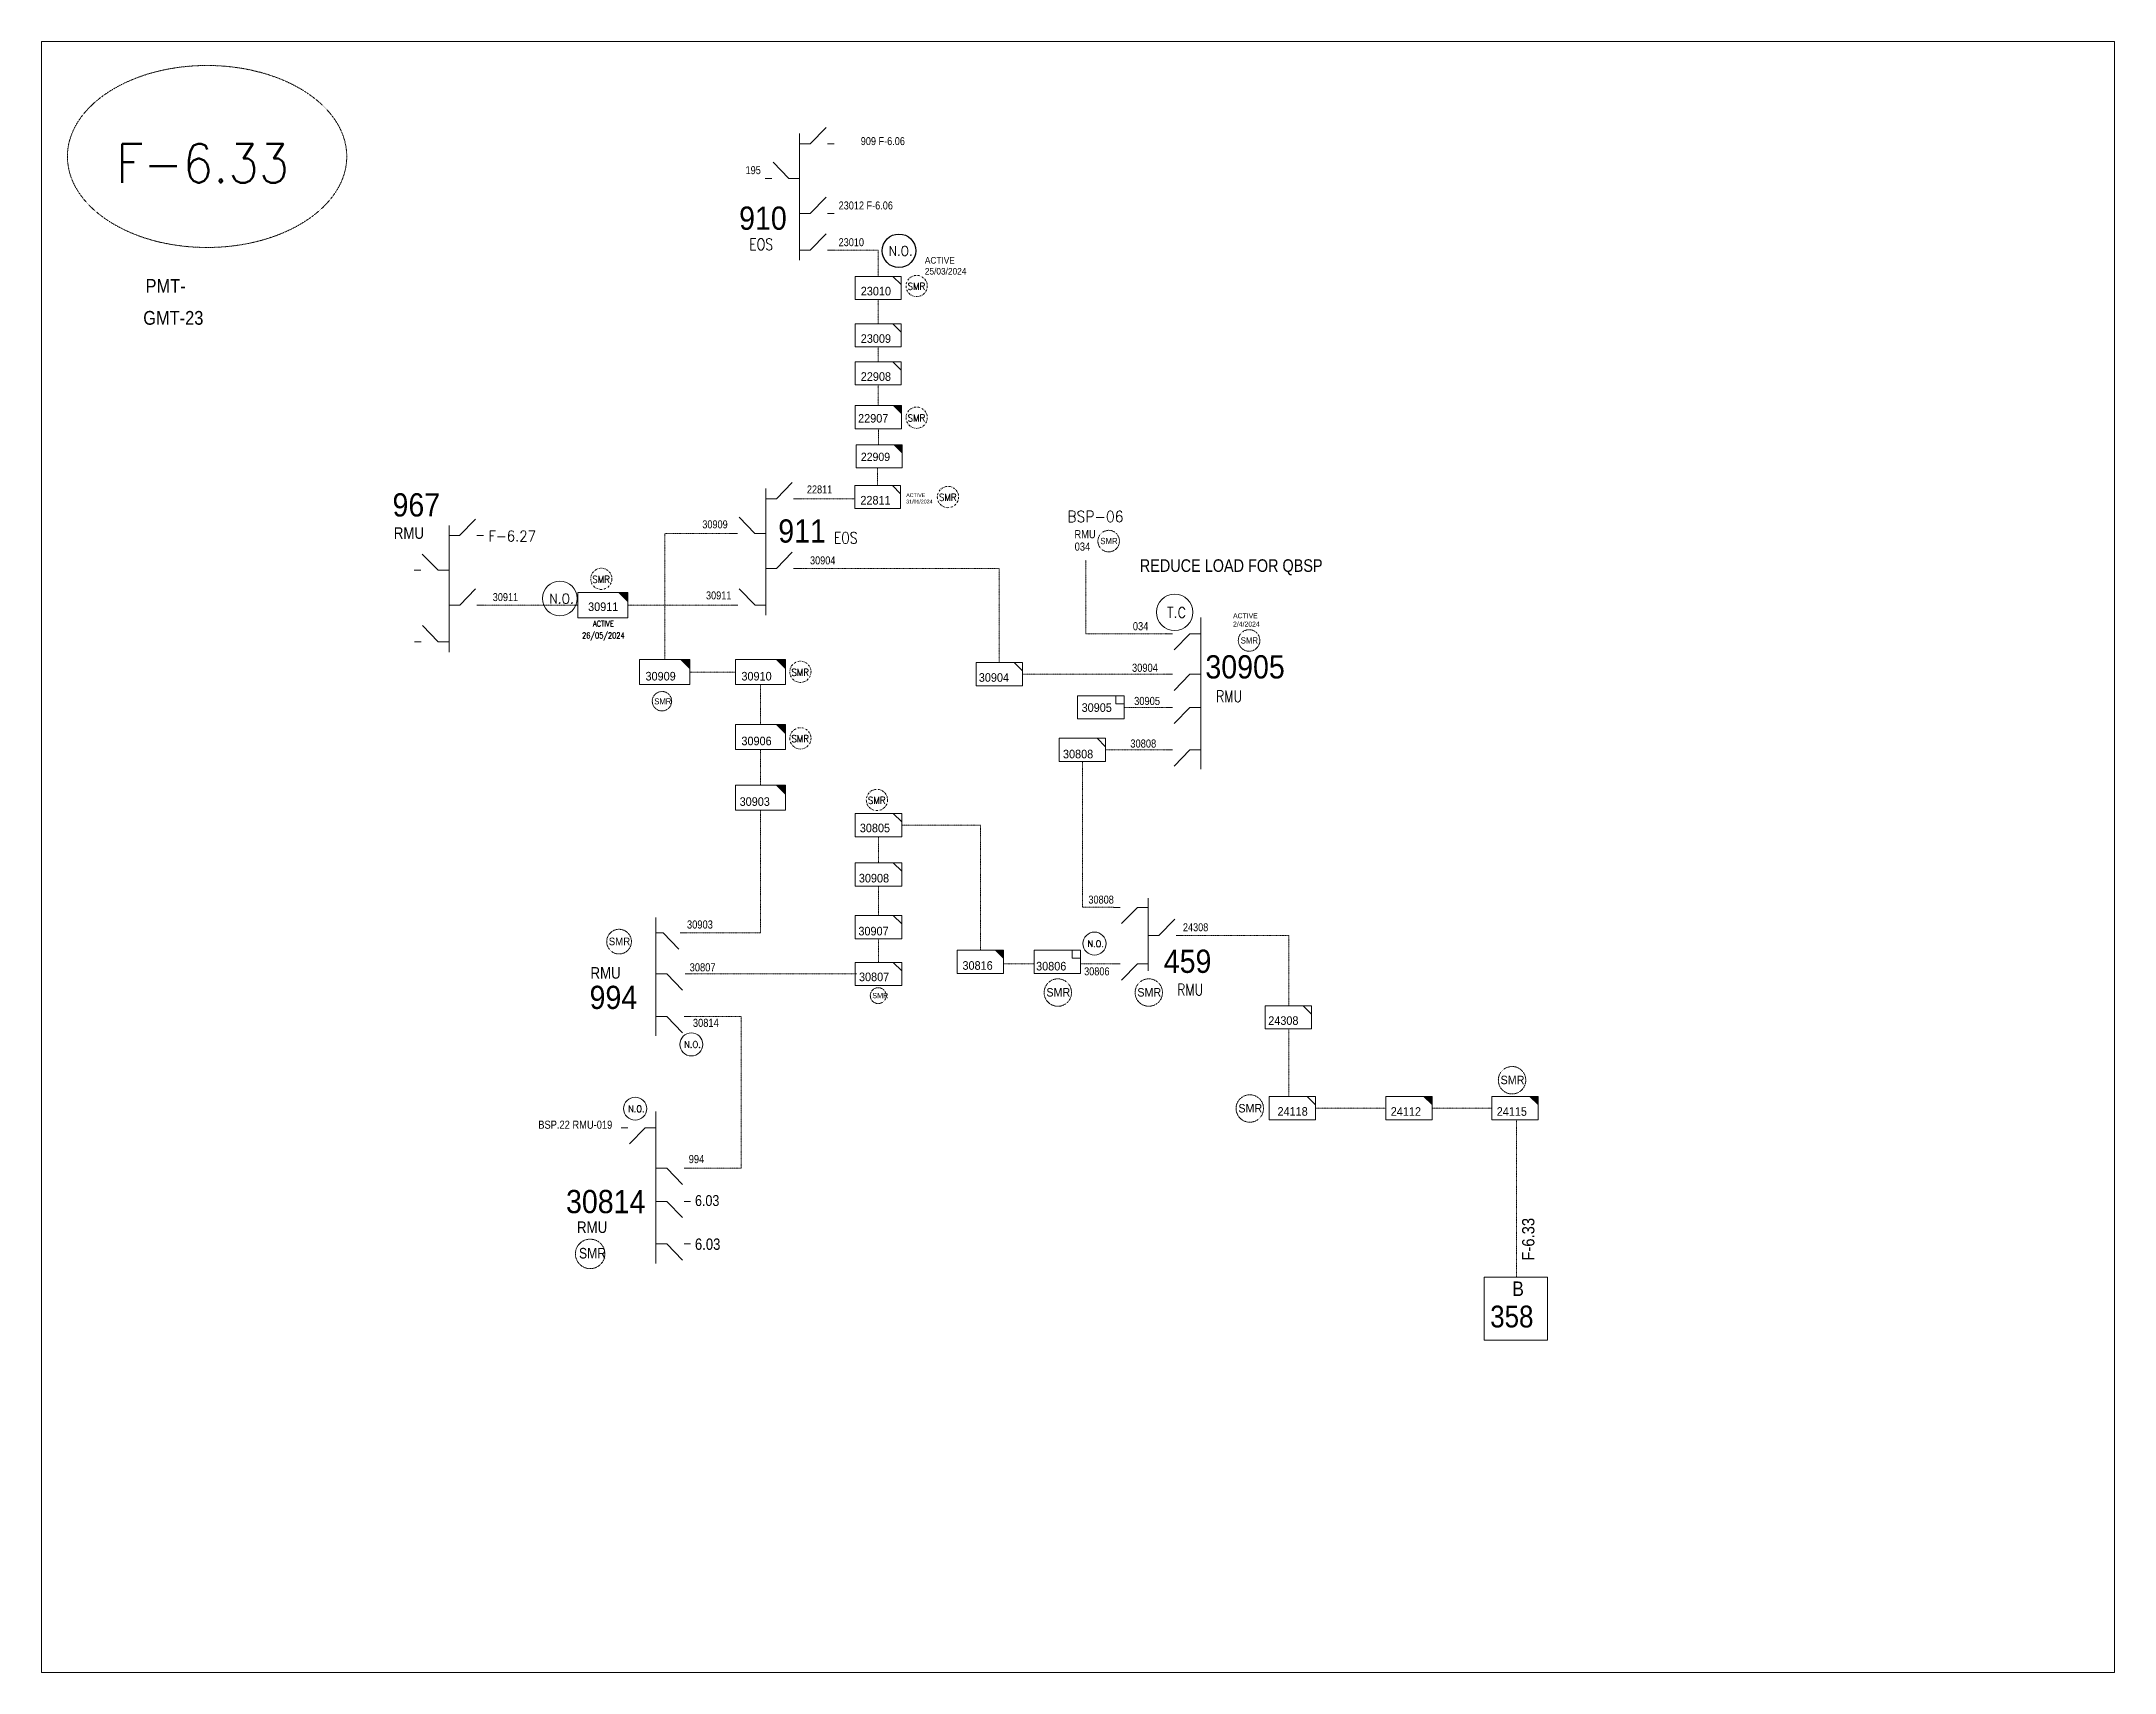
# Model space of a CAD drawing. Header units: metres. Extents: x 65984 to 144644, y -19036 to 23726.
# Drawn here: x 101664 to 102557, y -9328 to -8626 of the extents above; entities that cross this region are included whole.
import ezdxf
from ezdxf.enums import TextEntityAlignment as Align

# ---------------------------------------------------------------- set-up
doc = ezdxf.new("R2010")
doc.units = ezdxf.units.M
doc.header["$MEASUREMENT"] = 0
doc.linetypes.add('DGN Style 3', pattern=[0.013877, 0, -0.013877])
doc.linetypes.add('DGN Style 4', pattern=[1.6, 0.8, -0.4, 0, -0.4])
doc.layers.get('0').update_dxf_attribs({"color": 95, "lineweight": 40})
for name, color, linetype, lineweight in [('d_eos', 111, 'Continuous', 40), ('d_eos no', 121, 'Continuous', 40), ('d_switch', 95, 'Continuous', 40), ('d_tf no', 6, 'Continuous', 40), ('d_ug cable', 95, 'Continuous', 40), ('d_unit sub', 7, 'Continuous', 40), ('fedr no', 95, 'Continuous', 40), ('GRID STATION  04', 7, 'Continuous', 40), ('GRID STATION 01', 7, 'Continuous', 40), ('Level 37', 7, 'Continuous', 0), ('O H MAIN FEEDER', 4, 'Continuous', 100), ('SW N O', 114, 'Continuous', 30)]:
    doc.layers.add(name, color=color, linetype=linetype, lineweight=lineweight)
doc.styles.add('NASKHF', font='naskhf.shx', dxfattribs={"height": 8})
doc.styles.add('Style-Arial', font='arial.ttf')
doc.styles.add('Style-ENGINEERING', font='ENGINEERING.shx')
doc.styles.add('Style-msdefault', font='msdefault.shx')
doc.styles.add('Style-simplex', font='simplex.shx')
doc.styles.add('Style-STANDARD', font='STANDARD.shx')

msp = doc.modelspace()

# ---------------------------------------------------------------- texts
at = {"layer": 'd_eos no', "color": 2, "linetype": 'Continuous', "lineweight": 13, "style": 'Style-Arial', "width": 0.88}
for s, p in [('459', (102147.86, -9016.88)), ('994', (101900.54, -9032.42)), ('30814', (101890.4, -9120.32))]:
    msp.add_text(s, height=10, dxfattribs=at).set_placement(p, align=Align.TOP_LEFT)
at = {"layer": 'd_switch', "color": 2, "linetype": 'Continuous', "lineweight": 30, "ltscale": 0.9, "style": 'Style-ENGINEERING', "width": 0.857143}
msp.add_text('REDUCE LOAD FOR QBSP', height=5.421, rotation=0.00263, dxfattribs=at).set_placement((102137.52, -8848.84), align=Align.TOP_LEFT)
at = {"layer": 'd_switch', "color": 7, "linetype": 'Continuous', "lineweight": 13, "style": 'Style-ENGINEERING', "width": 0.857143}
for s, p in [('30808', (102115.39, -8993.62)), ('24308', (102156.09, -9005.53)), ('30806', (102113.55, -9024.51))]:
    msp.add_text(s, height=3.43, dxfattribs=at).set_placement(p, align=Align.TOP_LEFT)
at = {"layer": 'd_switch', "color": 1, "linetype": 'Continuous', "lineweight": 30, "ltscale": 0.672489, "style": 'Style-ENGINEERING', "width": 0.857143}
msp.add_text('SMR', height=2.278, rotation=0.00263, dxfattribs=at).set_placement((102022.29, -9035.51), align=Align.TOP_LEFT)
at = {"layer": 'd_switch', "color": 1, "linetype": 'Continuous', "lineweight": 30, "ltscale": 1.062019, "style": 'Style-ENGINEERING', "width": 0.857143}
msp.add_text('SMR', height=4.563, rotation=0.00263, dxfattribs=at).set_placement((101895.99, -9145.27), align=Align.TOP_LEFT)
at = {"layer": 'd_switch', "color": 2, "linetype": 'Continuous', "lineweight": 13, "insert": (102302.19, -9150.76), "char_height": 5.2887, "attachment_point": 1, "rotation": 90, "style": 'NASKHF'}
msp.add_mtext('\\Fmsdefault;\\H1x;\\W0.9;F-6.33\\P', dxfattribs=at)
at = {"layer": 'd_tf no', "color": 121, "linetype": 'Continuous', "lineweight": 13, "style": 'Style-msdefault', "width": 0.945946}
msp.add_text('23010', height=3.7, dxfattribs=at).set_placement((102017.35, -8731.55), align=Align.TOP_LEFT)
at = {"layer": 'd_tf no', "color": 1, "linetype": 'Continuous', "lineweight": 13, "style": 'Style-simplex', "width": 0.909091}
for p in [(102041.33, -8731.37), (102041.33, -8788.07), (102054.81, -8822.22), (101905.5, -8857.42), (101991.26, -8897.45), (101991.26, -8926.11), (102024.2, -8952.62)]:
    msp.add_text('SMR', height=2.998, dxfattribs=at).set_placement(p, align=Align.MIDDLE_CENTER)
at = {"layer": 'd_tf no', "color": 6, "linetype": 'Continuous', "lineweight": 13, "style": 'Style-msdefault', "width": 0.945946}
for s, p in [('23009', (102017.35, -8751.97)), ('22908', (102017.35, -8768.32))]:
    msp.add_text(s, height=3.7, dxfattribs=at).set_placement(p, align=Align.TOP_LEFT)
at = {"layer": 'd_tf no', "color": 2, "lineweight": 13, "style": 'Style-msdefault', "width": 0.945946}
for s, p in [('22907', (102016.2, -8786.3)), ('30911', (101899.91, -8867.41)), ('30909', (101924.63, -8897.32)), ('30910', (101965.94, -8897.32)), ('30906', (101965.94, -8925.2)), ('30805', (102016.94, -8962.65)), ('30807', (102016.58, -9026.75)), ('30806', (102092.86, -9022.14)), ('24118', (102196.84, -9084.68)), ('24115', (102291.26, -9084.7))]:
    msp.add_text(s, height=3.7, dxfattribs=at).set_placement(p, align=Align.TOP_LEFT)
at = {"layer": 'd_tf no', "color": 6, "lineweight": 13, "style": 'Style-msdefault', "width": 0.945946}
for s, height, p in [('22909', 3.577, (102017.38, -8802.96)), ('30904', 3.7, (102068.18, -8897.87)), ('30808', 3.7, (102104.44, -8930.82)), ('30903', 3.7, (101965.17, -8951.29)), ('30908', 3.7, (102016.52, -8984.25)), ('30907', 3.7, (102016.33, -9007.05)), ('30816', 3.7, (102061.15, -9021.85)), ('24308', 3.7, (102192.84, -9045.57)), ('24112', 3.7, (102245.62, -9084.7))]:
    msp.add_text(s, height=height, dxfattribs=at).set_placement(p, align=Align.TOP_LEFT)
at = {"layer": 'd_tf no', "color": 131, "lineweight": 13, "style": 'Style-msdefault', "width": 0.945946}
msp.add_text('22811', height=3.7, dxfattribs=at).set_placement((102017.18, -8821.57), align=Align.TOP_LEFT)
at = {"layer": 'd_tf no', "color": 1, "linetype": 'Continuous', "lineweight": 13, "style": 'Style-msdefault', "width": 0.947368}
msp.add_text('SMR', height=2.627, dxfattribs=at).set_placement((101928.38, -8908.68), align=Align.TOP_LEFT)
at = {"layer": 'd_tf no', "color": 121, "lineweight": 13, "style": 'Style-msdefault', "width": 0.945946}
msp.add_text('30905', height=3.7, dxfattribs=at).set_placement((102112.46, -8910.82), align=Align.TOP_LEFT)
at = {"layer": 'd_tf no', "color": 1, "linetype": 'Continuous', "lineweight": 40, "style": 'Style-msdefault', "width": 0.945946}
for height, p in [(3.29, (101908.8, -9011.69)), (3.655, (102097.28, -9033.41)), (3.655, (102136.45, -9033.41)), (3.655, (102292.91, -9071.15)), (3.655, (102179.97, -9083.32))]:
    msp.add_text('SMR', height=height, dxfattribs=at).set_placement(p, align=Align.TOP_LEFT)
at = {"layer": 'd_tf no', "color": 121, "linetype": 'Continuous', "lineweight": 40, "attachment_point": 1, "style": 'NASKHF'}
for s, insert, char_height in [('\\Fmsdefault;\\H1x;\\W0.945946;ACTIVE\\P25/03/2024', (102044.94, -8718.72), 2.8291), ('\\Fmsdefault;\\H1x;\\W0.945946;ACTIVE\\P2/4/2024\\P', (102177.7, -8872.09), 2.1433)]:
    msp.add_mtext(s, dxfattribs=dict(at, insert=insert, char_height=char_height))
at = {"layer": 'd_tf no', "color": 131, "linetype": 'Continuous', "lineweight": 40, "insert": (102036.93, -8820.42), "char_height": 1.6462, "attachment_point": 1, "style": 'NASKHF'}
msp.add_mtext('\\Fmsdefault;\\H1x;\\W0.945946;ACTIVE\\P31/01/2024', dxfattribs=at)
at = {"layer": 'd_tf no', "color": 2, "lineweight": 13, "char_height": 2.7051, "attachment_point": 1, "style": 'NASKHF'}
for insert in [(102120.53, -8839.62), (102181, -8882.39)]:
    msp.add_mtext('\\Fmsdefault;\\H1x;\\W0.925;SMR\\P', dxfattribs=dict(at, insert=insert))
at = {"layer": 'd_tf no', "color": 111, "linetype": 'Continuous', "lineweight": 13, "insert": (101906.48, -8879.51), "char_height": 2.5335, "attachment_point": 5, "line_spacing_factor": 1.2, "style": 'Style-STANDARD'}
msp.add_mtext('\\H1x;\\W0.909091;ACTIVE\\P26/05/2024', dxfattribs=at)
at = {"layer": 'fedr no', "color": 6, "linetype": 'Continuous', "lineweight": 13, "insert": (101733.86, -8678.35), "char_height": 16.758, "attachment_point": 5, "style": 'Style-STANDARD'}
msp.add_mtext('F-6.33', dxfattribs=at)
at = {"layer": 'fedr no', "color": 55, "linetype": 'Continuous', "lineweight": 13, "insert": (102118.4, -8830.44), "char_height": 4.848, "attachment_point": 5, "style": 'Style-STANDARD'}
msp.add_mtext('BSP-06', dxfattribs=at)
at = {"layer": 'fedr no', "color": 2, "linetype": 'Continuous', "lineweight": 40, "insert": (101867.2, -8838.82), "char_height": 4.603, "attachment_point": 5, "style": 'Style-STANDARD'}
msp.add_mtext('F-6.27', dxfattribs=at)
at = {"layer": 'GRID STATION  04', "color": 7, "linetype": 'Continuous', "lineweight": 13, "ltscale": 1.532926, "style": 'Style-msdefault', "width": 0.888889}
msp.add_text('B', height=6.24, dxfattribs=at).set_placement((102298, -9159.73), align=Align.TOP_LEFT)
at = {"layer": 'GRID STATION  04', "color": 7, "linetype": 'Continuous', "lineweight": 13, "style": 'Style-msdefault', "width": 0.888889}
msp.add_text('358', height=9.394, dxfattribs=at).set_placement((102288.44, -9170.12), align=Align.TOP_LEFT)
at = {"layer": 'GRID STATION 01', "linetype": 'Continuous', "lineweight": 13, "style": 'Style-msdefault', "width": 0.888889}
for s, p in [('PMT-', (101709.31, -8728.18)), ('GMT-23', (101708.31, -8741.94))]:
    msp.add_text(s, height=5.94, dxfattribs=at).set_placement(p, align=Align.TOP_LEFT)
at = {"layer": 'Level 37', "color": 7, "linetype": 'Continuous', "lineweight": 13, "style": 'Style-ENGINEERING', "width": 0.857143}
for s, p in [('909 F-6.06', (102036.36, -8670.53)), ('195', (101974.28, -8683.04))]:
    msp.add_text(s, height=3.43, dxfattribs=at).set_placement(p, align=Align.RIGHT)
at = {"layer": 'Level 37', "color": 7, "linetype": 'Continuous', "lineweight": 13}
for s, height, style, width, p in [('23012 F-6.06', 3.43, 'Style-ENGINEERING', 0.857143, (102007.81, -8694.81)), ('910', 10, 'Style-Arial', 0.88, (101964.95, -8696.99)), ('23010', 3.43, 'Style-ENGINEERING', 0.857143, (102007.81, -8710.62)), ('22811', 3.43, 'Style-ENGINEERING', 0.857143, (101994.14, -8817.05)), ('911', 10, 'Style-Arial', 0.88, (101981.81, -8831.66)), ('30903', 3.5, 'Style-msdefault', 0.857143, (101942.49, -9004.3)), ('30807', 3.5, 'Style-msdefault', 0.857143, (101943.65, -9022.74)), ('994', 3.5, 'Style-msdefault', 0.857143, (101943.23, -9105.28)), ('6.03', 4.7, 'Style-msdefault', 0.857143, (101945.95, -9122.54)), ('6.03', 4.91, 'Style-msdefault', 0.857143, (101945.92, -9141.21))]:
    msp.add_text(s, height=height, dxfattribs=dict(at, style=style, width=width)).set_placement(p, align=Align.TOP_LEFT)
at = {"layer": 'Level 37', "color": 7, "linetype": 'Continuous', "lineweight": 13, "style": 'Style-STANDARD', "width": 0.854701}
for p in [(101974.45, -8713.25), (102010.87, -8839.61)]:
    msp.add_text('EOS', height=4.993, dxfattribs=at).set_placement(p, align=Align.MIDDLE_CENTER)
at = {"layer": 'Level 37', "color": 7, "linetype": 'Continuous', "lineweight": 120, "style": 'Style-Arial', "width": 0.88}
msp.add_text('967', height=10, dxfattribs=at).set_placement((101815.67, -8820.41), align=Align.TOP_LEFT)
at = {"layer": 'Level 37', "color": 7, "linetype": 'Continuous', "lineweight": 53, "style": 'Style-msdefault', "width": 0.854701}
msp.add_text('RMU', height=4.993, dxfattribs=at).set_placement((101822.73, -8837.55), align=Align.MIDDLE_CENTER)
at = {"layer": 'Level 37', "color": 7, "linetype": 'Continuous', "lineweight": 13, "style": 'Style-ENGINEERING', "width": 0.857143}
for s, p in [('30909', (101960.03, -8832.09)), ('30911', (101961.62, -8862.67))]:
    msp.add_text(s, height=3.43, rotation=360, dxfattribs=at).set_placement(p, align=Align.TOP_RIGHT)
at = {"layer": 'Level 37', "color": 2, "linetype": 'Continuous', "lineweight": 13, "style": 'Style-msdefault', "width": 0.857143}
for s, p in [('RMU', (102109.38, -8839.79)), ('034', (102109.47, -8845.12))]:
    msp.add_text(s, height=3.5, dxfattribs=at).set_placement(p)
at = {"layer": 'Level 37', "color": 7, "linetype": 'Continuous', "lineweight": 13, "width": 0.857143}
for s, height, style, p in [('30904', 3.43, 'Style-ENGINEERING', (102006.42, -8847.59)), ('30911', 3.43, 'Style-ENGINEERING', (101869.77, -8863.4)), ('30814', 3.5, 'Style-msdefault', (101956.19, -9046.63)), ('BSP.22 RMU-019', 3.5, 'Style-msdefault', (101910.32, -9090.48))]:
    msp.add_text(s, height=height, dxfattribs=dict(at, style=style)).set_placement(p, align=Align.TOP_RIGHT)
at = {"layer": 'Level 37', "color": 7, "linetype": 'Continuous', "lineweight": 13, "style": 'Style-msdefault', "width": 0.857143}
for s, p in [('034', (102134.53, -8879.39)), ('30905', (102135.08, -8911.57)), ('30808', (102133.44, -8929.9))]:
    msp.add_text(s, height=3.5, dxfattribs=at).set_placement(p)
at = {"layer": 'Level 37', "color": 121, "linetype": 'Continuous', "lineweight": 13, "style": 'Style-Arial', "width": 0.88}
msp.add_text('30905', height=10, dxfattribs=at).set_placement((102165.78, -8890.14), align=Align.TOP_LEFT)
at = {"layer": 'Level 37', "color": 7, "linetype": 'Continuous', "lineweight": 13, "style": 'Style-msdefault', "width": 0.857143}
msp.add_text('30904', height=3.5, rotation=359.99163, dxfattribs=at).set_placement((102134.16, -8897.28))
at = {"layer": 'Level 37', "color": 2, "linetype": 'Continuous', "lineweight": 13, "width": 0.854701}
for style, p in [('Style-STANDARD', (102175.97, -8907.83)), ('Style-msdefault', (101907.44, -9026.88)), ('Style-STANDARD', (102159.25, -9034.12)), ('Style-msdefault', (101901.63, -9136.36))]:
    msp.add_text('RMU', height=4.993, dxfattribs=dict(at, style=style)).set_placement(p, align=Align.MIDDLE_CENTER)

# ---------------------------------------------------------------- blocks, each defined once
blk = doc.blocks.new('SS')
at = {"color": 0, "linetype": 'ByBlock', "lineweight": -2, "flags": 128}
blk.add_lwpolyline([(6.95, 4.25), (10.45, 4.25), (10.45, 0.75)], close=True, dxfattribs=at)
at = {"color": 0, "linetype": 'ByBlock', "lineweight": -2, "extrusion": (0, 0, -1)}
blk.add_solid([(-6.95, 4.25), (-10.45, 4.25), (-10.45, 0.75)], dxfattribs=at)
at = {"color": 0, "linetype": 'ByBlock', "lineweight": -2}
blk.add_3dface([(-9.55, 4.25), (10.45, 4.25), (10.45, -5.75), (-9.55, -5.75)], dxfattribs=at)
blk = doc.blocks.new('TF_8')
at = {"color": 0, "linetype": 'ByBlock', "lineweight": -2}
blk.add_line((6.3, 4.95), (9.9, 1.35), dxfattribs=at)
blk.add_3dface([(-10.1, 4.95), (9.9, 4.95), (9.9, -5.05), (-10.1, -5.05)], dxfattribs=at)
blk = doc.blocks.new('TF3')
at = {"color": 0, "linetype": 'ByBlock', "lineweight": -2}
for p, q in [((11.3, 9), (18.3, 9)), ((18.3, 9), (18.3, 2))]:
    blk.add_line(p, q, dxfattribs=at)
at = {"color": 0, "linetype": 'ByBlock', "lineweight": -2, "flags": 128}
blk.add_lwpolyline([(18.3, 2), (11.3, 2), (11.3, 9)], dxfattribs=at)
at = {"color": 0, "linetype": 'ByBlock', "lineweight": -2}
blk.add_3dface([(-21.7, 9), (18.3, 9), (18.3, -11), (-21.7, -11)], dxfattribs=at)
blk = doc.blocks.new('*U1160')
at = {"layer": 'd_eos', "color": 2, "linetype": 'Continuous', "lineweight": 13, "ltscale": 0.638341}
for p, q in [((-12.1, 13.71), (-14.92, 13.71)), ((-4.65, 13.71), (-11.45, 6.71)), ((0, 13.71), (-4.65, 13.71)), ((0, -13.64), (0, 17.59)), ((0, 1.57), (4.65, 1.57)), ((4.65, 1.57), (11.44, 8.57)), ((12.09, 1.57), (14.91, 1.57)), ((-12.1, -10.57), (-14.92, -10.57)), ((-4.65, -10.58), (-11.45, -17.58)), ((0, -10.58), (-4.65, -10.58))]:
    blk.add_line(p, q, dxfattribs=at)
blk = doc.blocks.new('*U1149')
at = {"layer": 'SW N O', "color": 3, "lineweight": 13, "ltscale": 0.426762}
blk.add_circle((0, 0), 16.8, dxfattribs=at)
at = {"layer": 'SW N O', "color": 3, "lineweight": 13, "style": 'Style-STANDARD'}
blk.add_text('N.O.', height=9.6, dxfattribs=at).set_placement((1.7, -0.2), align=Align.MIDDLE_CENTER)
blk = doc.blocks.new('*U1161')
at = {"layer": 'SW N O', "color": 3, "lineweight": 13, "ltscale": 0.426762}
blk.add_circle((-0.02, 0), 4.83, dxfattribs=at)
at = {"layer": 'SW N O', "color": 3, "lineweight": 13, "style": 'Style-STANDARD'}
blk.add_text('N.O.', height=2.753, dxfattribs=at).set_placement((0.47, -0.05), align=Align.MIDDLE_CENTER)
blk = doc.blocks.new('exist.us-1000kva')
at = {"color": 0, "linetype": 'ByBlock', "lineweight": -2, "flags": 128}
blk.add_lwpolyline([(40, 12.9), (32.8, 20), (40, 20)], close=True, dxfattribs=at)
at = {"color": 0, "linetype": 'ByBlock', "lineweight": -2, "extrusion": (0, 0, -1)}
blk.add_solid([(-40, 12.9), (-32.8, 20), (-40, 20)], dxfattribs=at)
at = {"color": 0, "linetype": 'ByBlock', "lineweight": -2, "xscale": 2, "yscale": 2}
blk.add_blockref('TF_8', (20.2, 10.1), dxfattribs=at)
blk = doc.blocks.new('*U892')
at = {"layer": 'SW N O', "color": 3}
blk.add_circle((0, 0), 16.8, dxfattribs=at)
at = {"layer": 'SW N O', "color": 3, "style": 'Style-STANDARD'}
blk.add_text('N.O.', height=9.6, dxfattribs=at).set_placement((1.7, -0.2), align=Align.MIDDLE_CENTER)
blk = doc.blocks.new('*U4133')
at = {"layer": 'SW N O', "color": 1, "lineweight": 13, "ltscale": 0.426762}
blk.add_circle((0, 0), 16.8, dxfattribs=at)
at = {"layer": 'SW N O', "color": 1, "lineweight": 13, "style": 'Style-STANDARD'}
blk.add_text('T.C', height=9.6, dxfattribs=at).set_placement((1.7, -0.2), align=Align.MIDDLE_CENTER)

# ---------------------------------------------------------------- linework, layer by layer
at = {"layer": 'd_eos', "color": 7, "linetype": 'Continuous', "lineweight": 13, "ltscale": 0.478599}
for p, q in [((101990.96, -8720.1), (101990.96, -8665.59)), ((101995.61, -8669.93), (102002.4, -8662.93)), ((101986.42, -8684.93), (101979.62, -8677.93)), ((101990.96, -8669.93), (101995.61, -8669.93)), ((102003.05, -8669.93), (102005.88, -8669.93)), ((101978.97, -8684.93), (101976.15, -8684.93)), ((101991.06, -8684.93), (101986.42, -8684.93)), ((101995.61, -8699.92), (102002.4, -8692.92)), ((101990.96, -8699.92), (101995.61, -8699.92)), ((102003.05, -8699.92), (102005.88, -8699.92)), ((101995.61, -8715.73), (102002.4, -8708.73)), ((101990.96, -8715.74), (101995.61, -8715.73)), ((102003.05, -8715.73), (102005.88, -8715.73)), ((101976.45, -8872.95), (101976.45, -8818.43)), ((101980.98, -8822.78), (101987.78, -8815.78)), ((101976.34, -8822.78), (101980.98, -8822.78)), ((101988.42, -8822.78), (101991.25, -8822.78)), ((101839.93, -8838.59), (101844.58, -8838.59)), ((101840.04, -8888.76), (101840.04, -8834.24)), ((101844.58, -8838.59), (101851.37, -8831.59)), ((101852.02, -8838.59), (101854.84, -8838.59)), ((101964.26, -8837.77), (101961.43, -8837.77)), ((101971.7, -8837.77), (101964.9, -8830.77)), ((101976.34, -8837.77), (101971.7, -8837.77)), ((101835.29, -8853.58), (101828.5, -8846.58)), ((101980.99, -8852.77), (101987.79, -8845.77)), ((101827.85, -8853.58), (101825.02, -8853.58)), ((101839.94, -8853.58), (101835.29, -8853.58)), ((101976.34, -8852.77), (101980.99, -8852.77)), ((101988.43, -8852.77), (101991.26, -8852.77)), ((101844.59, -8868.58), (101851.38, -8861.58)), ((101971.8, -8868.58), (101965, -8861.58)), ((101839.94, -8868.58), (101844.59, -8868.58)), ((101852.03, -8868.58), (101854.85, -8868.58)), ((101964.36, -8868.58), (101961.53, -8868.58)), ((101976.45, -8868.58), (101971.8, -8868.58)), ((101835.39, -8884.39), (101828.6, -8877.39)), ((101827.95, -8884.39), (101825.12, -8884.39)), ((101840.04, -8884.39), (101835.39, -8884.39))]:
    msp.add_line(p, q, dxfattribs=at)
at = {"layer": 'd_eos', "color": 2, "linetype": 'Continuous', "lineweight": 13, "ltscale": 0.638341}
for p, q in [((102163.75, -8873.88), (102163.75, -8939.25)), ((102151.65, -8880.86), (102148.83, -8880.86)), ((102159.1, -8880.86), (102152.3, -8887.86)), ((102163.75, -8880.86), (102159.1, -8880.86)), ((102151.65, -8898.27), (102148.83, -8898.27)), ((102159.1, -8898.27), (102152.3, -8905.27)), ((102163.75, -8898.27), (102159.1, -8898.27)), ((102151.65, -8912.57), (102148.83, -8912.57)), ((102159.1, -8912.57), (102152.3, -8919.57)), ((102163.75, -8912.57), (102159.1, -8912.57)), ((102151.65, -8930.91), (102148.83, -8930.91)), ((102159.1, -8930.91), (102152.3, -8937.91)), ((102163.74, -8930.91), (102159.1, -8930.91)), ((101929.11, -9003.1), (101929.12, -9054.03)), ((101929.11, -9009.66), (101932.18, -9009.66)), ((101932.18, -9009.66), (101938.98, -9016.66)), ((101939.62, -9009.66), (101942.45, -9009.66)), ((101929.11, -9027.35), (101933.76, -9027.35)), ((101933.76, -9027.35), (101940.56, -9034.35)), ((101941.77, -9027.35), (101944.6, -9027.35)), ((101929.12, -9045.69), (101933.77, -9045.69)), ((101933.77, -9045.69), (101940.56, -9052.69)), ((101941.21, -9045.69), (101944.04, -9045.69)), ((101929.12, -9086.55), (101929.12, -9151.92)), ((101917.02, -9093.52), (101914.2, -9093.52)), ((101924.46, -9093.52), (101917.67, -9100.53)), ((101929.11, -9093.52), (101924.46, -9093.52)), ((101929.12, -9110.93), (101933.77, -9110.93)), ((101933.77, -9110.93), (101940.56, -9117.93)), ((101941.21, -9110.93), (101944.04, -9110.93)), ((101929.12, -9125.24), (101933.77, -9125.24)), ((101933.77, -9125.24), (101940.57, -9132.24)), ((101941.21, -9125.23), (101944.04, -9125.23)), ((101929.12, -9143.58), (101933.77, -9143.57)), ((101933.77, -9143.57), (101940.57, -9150.58)), ((101941.22, -9143.57), (101944.04, -9143.57))]:
    msp.add_line(p, q, dxfattribs=at)
at = {"layer": 'd_ug cable', "color": 6, "linetype": 'DGN Style 3', "lineweight": 13}
for p, q in [((102024.79, -8747.49), (102024.79, -8736.94)), ((102024.79, -8757.37), (102024.79, -8763.83)), ((102024.79, -8773.72), (102024.79, -8782.45)), ((102024.91, -8792.87), (102024.91, -8799.57)), ((102024.62, -8817.08), (102024.62, -8809.42)), ((101895.47, -8868.58), (101854.85, -8868.58)), ((101961.53, -8868.58), (101917.03, -8868.58)), ((102122.8, -8930.91), (102148.83, -8930.91)), ((102034.96, -8963.27), (102068.85, -8963.27)), ((102068.85, -9017.1), (102068.85, -8963.27)), ((102024.97, -8979.56), (102024.97, -8968.27)), ((102024.97, -9002.22), (102024.97, -8989.55)), ((102024.97, -9022.35), (102024.97, -9012.22)), ((102243.44, -9085.19), (102212.99, -9085.19))]:
    msp.add_line(p, q, dxfattribs=at)
at = {"layer": 'd_ug cable', "color": 6, "linetype": 'DGN Style 3', "lineweight": 13, "flags": 128}
for points in [[(102005.88, -8715.73), (102024.79, -8715.73), (102024.79, -8727.06)], [(101991.25, -8822.78), (102014.74, -8822.78)], [(101961.43, -8837.77), (101932.89, -8837.77), (101932.89, -8892.01)], [(102077, -8893.27), (102077, -8852.77), (101991.26, -8852.77)], [(101943.67, -8897.4), (101963.42, -8897.4)], [(102087, -8898.27), (102148.83, -8898.27)], [(101974.2, -8902.94), (101974.2, -8919.89)], [(102148.83, -8912.57), (102130.74, -8912.57)], [(101974.2, -8930.67), (101974.2, -8946.07)], [(102126.21, -8998.66), (102112.8, -8998.66), (102112.8, -8935.91)], [(101942.45, -9009.66), (101974.13, -9009.59), (101974.13, -8956.85)], [(102156.05, -9010.81), (102201.68, -9010.81), (102201.68, -9041.01)], [(102078.84, -9022.95), (102091.96, -9022.95)], [(102111.95, -9022.95), (102126.68, -9022.95)], [(101944.6, -9027.35), (102015.79, -9027.35)], [(101944.04, -9045.69), (101965.89, -9045.69), (101965.89, -9110.93), (101944.04, -9110.93)], [(102201.68, -9051), (102201.68, -9080.11)], [(102289.08, -9085.11), (102263.43, -9085.11)], [(102299.72, -9090.11), (102299.72, -9157.85)]]:
    msp.add_lwpolyline(points, dxfattribs=at)
at = {"layer": 'd_ug cable', "color": 7, "linetype": 'DGN Style 3', "lineweight": 13, "flags": 128}
msp.add_lwpolyline([(102114.3, -8849.26), (102114.3, -8880.86), (102148.87, -8880.86)], dxfattribs=at)
at = {"layer": 'd_ug cable', "color": 2, "linetype": 'DGN Style 4', "lineweight": 13}
for centre in [(102041.42, -8731.21), (102041.42, -8787.9), (102054.89, -8822.05), (101905.59, -8857.25), (101991.35, -8897.28), (101991.35, -8925.94), (102024.29, -8952.45)]:
    msp.add_circle(centre, 4.57, dxfattribs=at)
at = {"layer": 'd_ug cable', "color": 1, "linetype": 'DGN Style 3', "lineweight": 13}
for centre in [(102124.12, -8841.01), (102184.59, -8883.78)]:
    msp.add_circle(centre, 4.64, dxfattribs=at)
at = {"layer": 'd_ug cable', "color": 2, "linetype": 'DGN Style 3', "lineweight": 13}
for centre, radius in [((101931.72, -8909.93), 4.18), ((101913.25, -9013.43), 5.32), ((102024.87, -9036.68), 3.42), ((102102.23, -9035.35), 5.91), ((102141.4, -9035.35), 5.91), ((102297.85, -9073.09), 5.91), ((102184.91, -9085.26), 5.91), ((101900.79, -9147.85), 6.35)]:
    msp.add_circle(centre, radius, dxfattribs=at)
msp.add_point((102148.83, -8880.86), dxfattribs=at)
at = {"layer": 'fedr no', "color": 82, "linetype": 'DGN Style 3', "lineweight": 13, "true_color": 0x1dc70e}
msp.add_ellipse((101735.8, -8675.44), major_axis=(60.15, 0), ratio=0.651175, dxfattribs=at)
at = {"layer": 'GRID STATION  04', "color": 7, "linetype": 'Continuous', "lineweight": 13, "ltscale": 0.39177, "flags": 128}
msp.add_lwpolyline([(102285.78, -9184.99), (102285.78, -9157.85), (102313.07, -9157.85), (102313.07, -9184.99)], close=True, dxfattribs=at)
at = {"layer": 'O H MAIN FEEDER', "color": 140, "linetype": 'Continuous', "lineweight": 13, "flags": 128}
msp.add_lwpolyline([(101664.46, -8625.94), (102557.35, -8625.94), (102557.35, -9328.06), (101664.46, -9328.06)], close=True, dxfattribs=at)

# ---------------------------------------------------------------- block references
at = {"layer": 'd_eos', "color": 2, "linetype": 'Continuous', "lineweight": 13, "ltscale": 0.638341}
msp.add_blockref('*U1160', (102141.13, -9012.38), dxfattribs=at)
at = {"layer": 'd_unit sub', "color": 2, "linetype": 'Continuous', "lineweight": 13}
for name, p, xscale, yscale, zscale in [('TF_8', (102024.89, -8731.95), 0.9883391455402426, 0.9883391455402426, 0.212622143282644), ('TF_8', (102024.72, -8821.98), 0.9883391455402426, 0.9883391455402426, 0.212622143282644), ('TF3', (102121.6, -8912.07), 0.4998359297986605, 0.4998359297986605, 0.2499179648993302), ('TF_8', (102025.07, -8963.22), 0.999671859597321, 0.999671859597321, 0.2499179648993302), ('TF3', (102102.81, -9021.6), 0.4998359297986605, 0.4998359297986605, 0.2499179648993302), ('TF_8', (102203.33, -9085.06), 0.999671859597321, 0.999671859597321, 0.2499179648993302), ('SS', (102298.63, -9084.36), 0.999671859597321, 0.999671859597321, 0.2499179648993302)]:
    msp.add_blockref(name, p, dxfattribs=dict(at, xscale=xscale, yscale=yscale, zscale=zscale))
at = {"layer": 'd_unit sub', "color": 6, "linetype": 'Continuous', "lineweight": 13}
for name, p, xscale, yscale, zscale in [('TF_8', (102024.89, -8752.38), 0.9883391455402426, 0.9883391455402426, 0.212622143282644), ('TF_8', (102024.89, -8768.72), 0.9883391455402426, 0.9883391455402426, 0.212622143282644), ('TF_8', (102112.9, -8930.86), 0.999671859597321, 0.999671859597321, 0.2499179648993302), ('TF_8', (102025.07, -8984.51), 0.999671859597321, 0.999671859597321, 0.2499179648993302), ('SS', (102068.4, -9021.35), 0.999671859597321, 0.999671859597321, 0.2499179648993302), ('TF_8', (102201.62, -9045.95), 0.999671859597321, 0.999671859597321, 0.2499179648993302), ('SS', (102252.98, -9084.36), 0.999671859597321, 0.999671859597321, 0.2499179648993302)]:
    msp.add_blockref(name, p, dxfattribs=dict(at, xscale=xscale, yscale=yscale, zscale=zscale))
at = {"layer": 'd_unit sub', "color": 2, "linetype": 'Continuous', "lineweight": 13, "rotation": 359.9999999999999}
for name, p, xscale, yscale, zscale in [('SS', (102024.48, -8786.88), 0.999671859597321, 0.999671859597321, 0.2499179648993302), ('exist.us-1000kva', (101895.47, -8873.97), 0.5389220798182578, 0.5389220798182578, 0.5389220798182578), ('exist.us-1000kva', (101922.11, -8902.79), 0.5389220798182578, 0.5389220798182578, 0.5389220798182578), ('exist.us-1000kva', (101963.42, -8902.79), 0.5389220798182578, 0.5389220798182578, 0.5389220798182578), ('exist.us-1000kva', (101963.42, -8930.67), 0.5389220798182578, 0.5389220798182578, 0.5389220798182578), ('TF_8', (102025.07, -9027.3), 0.999671859597321, 0.999671859597321, 0.2499179648993302)]:
    msp.add_blockref(name, p, dxfattribs=dict(at, xscale=xscale, yscale=yscale, zscale=zscale))
at = {"layer": 'd_unit sub', "color": 6, "linetype": 'Continuous', "lineweight": 13, "rotation": 359.9999999999999}
for name, p, xscale, yscale, zscale in [('SS', (102024.83, -8803.75), 0.9844760323268053, 0.9844760323268053, 0.2249261684093972), ('TF_8', (102077.1, -8898.22), 0.999671859597321, 0.999671859597321, 0.2499179648993302), ('exist.us-1000kva', (101963.42, -8956.85), 0.5389220798182578, 0.5389220798182578, 0.5389220798182578), ('TF_8', (102025.07, -9007.17), 0.999671859597321, 0.999671859597321, 0.2499179648993302)]:
    msp.add_blockref(name, p, dxfattribs=dict(at, xscale=xscale, yscale=yscale, zscale=zscale))
at = {"layer": 'SW N O', "color": 3, "xscale": 0.4295531767636698, "yscale": 0.4295531767636698, "zscale": 0.4295531767636698}
msp.add_blockref('*U892', (102033.81, -8716.03), dxfattribs=at)
at = {"layer": 'SW N O', "color": 3, "lineweight": 13}
for name, p, xscale, yscale, zscale in [('*U1161', (101887.76, -8865.71), 1.541997248452972, 1.541997248452972, 1.541997248452972), ('*U1149', (102118.01, -9014.26), 0.2950694635422144, 0.2950694635422144, 0.2950694635422144), ('*U1149', (101944.37, -9057.69), 0.2950694635422144, 0.2950694635422144, 0.2950694635422144), ('*U1149', (101920.18, -9085.33), 0.2950694635422144, 0.2950694635422144, 0.2950694635422144)]:
    msp.add_blockref(name, p, dxfattribs=dict(at, xscale=xscale, yscale=yscale, zscale=zscale))
at = {"layer": 'SW N O', "color": 1, "lineweight": 13, "xscale": 0.4663172067213573, "yscale": 0.4663172067213573, "zscale": 0.4663172067213573}
msp.add_blockref('*U4133', (102152.56, -8871.64), dxfattribs=at)

msp.set_redraw_order([(e.dxf.handle, doc.entitydb.next_handle()) for e in msp.query("TEXT MTEXT ATTDEF DIMENSION ARC_DIMENSION")])  # texts and dimensions are drawn at this point

doc.saveas('drawing.dxf')
